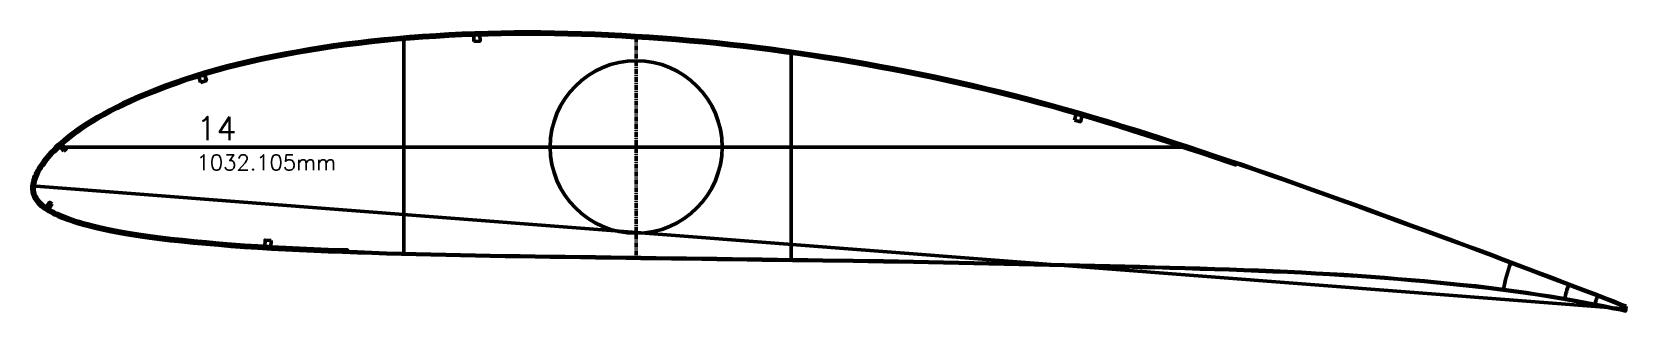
# Model space of a CAD drawing. Header units: metres. Extents: x -3 to 1074, y -15727 to -22.
# Drawn here: x -3 to 1026, y -3006 to -2826 of the extents above; entities that cross this region are included whole.
import ezdxf
from ezdxf.enums import TextEntityAlignment as Align

# ---------------------------------------------------------------- set-up
doc = ezdxf.new("R2010")
doc.units = ezdxf.units.M
doc.linetypes.add('CENTER', pattern=[5.08, 3.175, -0.635, 0.635, -0.635])
for name, color, linetype, lineweight in [('FoilLayer', 7, 'Continuous', 50), ('StringerLayer', 7, 'Continuous', 50), ('SubLayer', 7, 'Continuous', 50), ('TextLayer', 7, 'Continuous', 50)]:
    doc.layers.add(name, color=color, linetype=linetype, lineweight=lineweight)
doc.styles.add('MSゴシック', font='romans')

msp = doc.modelspace()

# ---------------------------------------------------------------- texts
at = {"layer": 'TextLayer', "style": 'MSゴシック'}
msp.add_text('14', height=15, dxfattribs=at).set_placement((103.2, -2900), align=Align.BOTTOM_LEFT)
msp.add_text('1032.105mm', height=10, dxfattribs=at).set_placement((103.2, -2905), align=Align.TOP_LEFT)

# ---------------------------------------------------------------- linework, layer by layer
at = {"layer": 'FoilLayer'}
for points in [[(1026.1, -3002.7), (1023, -3001.5), (1018.1, -2999.5), (1012.7, -2997.4), (1006.9, -2995.2), (1000.5, -2992.7), (993.7, -2990.1), (986.4, -2987.3), (978.8, -2984.4), (971, -2981.5), (963.1, -2978.5), (955.2, -2975.5), (947.1, -2972.5), (939, -2969.4), (930.7, -2966.3), (922.3, -2963.2), (913.7, -2960.1), (905, -2956.9), (896.1, -2953.6), (887.1, -2950.3), (878.1, -2947), (869, -2943.7), (859.9, -2940.4), (850.9, -2937.1), (841.8, -2933.9), (832.7, -2930.6), (823.7, -2927.4), (814.7, -2924.2), (805.7, -2921), (796.7, -2917.8), (787.8, -2914.7), (778.9, -2911.6), (770, -2908.6), (761.1, -2905.6), (752.2, -2902.6), (743.3, -2899.7), (734.5, -2896.8), (725.6, -2893.9), (716.8, -2891.1), (708, -2888.3), (699.2, -2885.6), (690.6, -2882.9), (681.9, -2880.4), (673.3, -2877.8), (664.7, -2875.4), (656.2, -2873), (647.6, -2870.7), (639, -2868.4), (630.5, -2866.2), (621.9, -2864), (613.3, -2862), (604.7, -2859.9), (596.1, -2858), (587.5, -2856.1), (578.8, -2854.2), (570.2, -2852.4), (561.5, -2850.7), (552.8, -2849), (544.1, -2847.4), (535.3, -2845.8), (526.6, -2844.3), (517.8, -2842.8), (509, -2841.4), (500.3, -2840.1), (491.5, -2838.8), (482.7, -2837.5), (474, -2836.3), (465.2, -2835.2), (456.5, -2834.2), (447.7, -2833.2), (439, -2832.2), (430.2, -2831.4), (421.5, -2830.6), (412.8, -2829.8), (404, -2829.1), (395.3, -2828.5), (386.5, -2828), (377.8, -2827.5), (369, -2827), (360.3, -2826.7), (351.6, -2826.4), (342.9, -2826.1), (334.2, -2826), (325.5, -2825.8), (316.9, -2825.8), (308.3, -2825.8), (299.8, -2825.9), (291.3, -2826.1), (282.9, -2826.3), (274.4, -2826.7), (266, -2827.1), (257.6, -2827.6), (249.2, -2828.1), (240.8, -2828.8), (232.5, -2829.5), (224.2, -2830.3), (216, -2831.2), (207.8, -2832.1), (199.7, -2833.1), (191.6, -2834.2), (183.6, -2835.4), (175.6, -2836.7), (167.8, -2838.1), (159.9, -2839.5), (152.2, -2841), (144.6, -2842.6), (137.2, -2844.2), (129.9, -2845.9), (122.7, -2847.7), (115.7, -2849.6), (108.9, -2851.6), (102.2, -2853.6), (95.6, -2855.8), (89.3, -2857.9), (83.1, -2860.2), (77.1, -2862.5), (71.4, -2864.8), (65.9, -2867.1), (60.7, -2869.3), (55.8, -2871.6), (51.2, -2873.9), (46.9, -2876.1), (42.9, -2878.3), (39.1, -2880.4), (35.6, -2882.5), (32.4, -2884.5), (29.4, -2886.4), (26.6, -2888.3), (24, -2890.2), (21.6, -2892), (19.4, -2893.7), (17.4, -2895.4), (15.5, -2897.1), (13.7, -2898.7), (12, -2900.2), (10.5, -2901.8), (9.1, -2903.2), (7.8, -2904.7), (6.6, -2906.1), (5.5, -2907.5), (4.4, -2908.8), (3.4, -2910.1), (2.6, -2911.4), (1.7, -2912.6), (1, -2913.9), (0.3, -2915.1), (-0.3, -2916.3), (-0.9, -2917.4), (-1.4, -2918.6), (-1.9, -2919.7), (-2.2, -2920.8), (-2.5, -2921.9), (-2.8, -2923), (-3, -2924.1), (-3.1, -2925.1), (-3.1, -2926.2), (-3.1, -2927.2), (-3, -2928.3), (-2.9, -2929.4), (-2.6, -2930.4), (-2.2, -2931.5), (-1.8, -2932.5), (-1.2, -2933.6), (-0.6, -2934.6), (0.2, -2935.6), (1, -2936.5), (1.9, -2937.4), (2.9, -2938.4), (4, -2939.2), (5.1, -2940.1), (6.4, -2940.9), (7.7, -2941.7), (9.1, -2942.5), (10.6, -2943.3), (12.2, -2944), (13.9, -2944.8), (15.8, -2945.6), (17.7, -2946.4), (19.8, -2947.1), (22, -2947.9), (24.4, -2948.7), (26.9, -2949.5), (29.7, -2950.3), (32.6, -2951.1), (35.8, -2951.9), (39.3, -2952.8), (43, -2953.6), (47, -2954.5), (51.4, -2955.3), (56.2, -2956.2), (61.4, -2957), (67, -2957.9), (73.1, -2958.7), (79.5, -2959.6), (86.4, -2960.4), (93.6, -2961.2), (101.2, -2961.9), (109.2, -2962.7), (117.3, -2963.4), (125.6, -2964.1), (134.1, -2964.7), (142.7, -2965.3), (151.5, -2965.8), (160.5, -2966.2), (169.6, -2966.7), (178.8, -2967.1), (188.1, -2967.5), (197.5, -2967.8), (207, -2968.2), (216.4, -2968.5), (225.9, -2968.8), (235.4, -2969.1), (244.9, -2969.3), (254.5, -2969.6), (264, -2969.8), (273.6, -2970), (283.2, -2970.2), (292.8, -2970.4), (302.4, -2970.5), (312.1, -2970.7), (321.8, -2970.8), (331.5, -2971), (341.2, -2971.1), (351, -2971.2), (360.8, -2971.4), (370.6, -2971.5), (380.3, -2971.6), (390.1, -2971.8), (399.9, -2971.9), (409.7, -2972.1), (419.5, -2972.2), (429.3, -2972.3), (439.1, -2972.5), (448.9, -2972.6), (458.6, -2972.7), (468.4, -2972.9), (478.2, -2973), (488, -2973.1), (497.8, -2973.2), (507.6, -2973.4), (517.3, -2973.5), (527.1, -2973.7), (536.8, -2973.8), (546.6, -2974), (556.3, -2974.1), (566, -2974.3), (575.8, -2974.5), (585.5, -2974.7), (595.2, -2974.9), (605, -2975.1), (614.7, -2975.3), (624.5, -2975.5), (634.3, -2975.7), (644, -2976), (653.8, -2976.2), (663.6, -2976.4), (673.3, -2976.6), (683.1, -2976.9), (692.8, -2977.1), (702.5, -2977.3), (712.2, -2977.6), (721.9, -2977.8), (731.6, -2978.1), (741.2, -2978.4), (750.9, -2978.7), (760.4, -2979), (769.9, -2979.3), (779.4, -2979.6), (788.8, -2980), (798.1, -2980.4), (807.4, -2980.8), (816.5, -2981.2), (825.7, -2981.7), (834.8, -2982.3), (843.8, -2982.8), (852.7, -2983.3), (861.4, -2983.9), (870.1, -2984.6), (878.7, -2985.3), (887.3, -2986), (895.7, -2986.8), (904.1, -2987.6), (912.5, -2988.4), (920.8, -2989.2), (929, -2990.1), (937.1, -2991), (945.3, -2992.1), (953.5, -2993.1), (961.4, -2994.2), (969.2, -2995.4), (976.9, -2996.7), (984.5, -2998), (991.8, -2999.2), (998.7, -3000.5), (1005.3, -3001.8), (1011.5, -3002.9), (1017.2, -3004.1), (1022.5, -3005.1), (1025.8, -3005.8)], [(1025.9, -3003.1), (1022.9, -3001.9), (1017.9, -3000), (1012.6, -2997.9), (1006.7, -2995.6), (1000.4, -2993.1), (993.5, -2990.5), (986.3, -2987.8), (978.7, -2984.9), (970.9, -2981.9), (963, -2978.9), (955, -2976), (947, -2972.9), (938.8, -2969.8), (930.5, -2966.7), (922.1, -2963.6), (913.5, -2960.5), (904.8, -2957.3), (895.9, -2954), (887, -2950.8), (877.9, -2947.5), (868.8, -2944.2), (859.8, -2940.9), (850.7, -2937.6), (841.6, -2934.3), (832.6, -2931), (823.5, -2927.8), (814.5, -2924.6), (805.5, -2921.4), (796.6, -2918.3), (787.6, -2915.1), (778.7, -2912.1), (774.3, -2910.6), (774, -2911.5), (769.5, -2910), (760.6, -2907), (751.7, -2904), (742.9, -2901.1), (734, -2898.2), (725.1, -2895.4), (716.3, -2892.5), (707.5, -2889.8), (698.8, -2887), (690.1, -2884.4), (681.5, -2881.8), (672.9, -2879.3), (664.3, -2876.8), (655.8, -2874.4), (647.2, -2872.1), (638.6, -2869.8), (630.1, -2867.6), (621.5, -2865.5), (613, -2863.4), (604.4, -2861.4), (595.8, -2859.4), (587.2, -2857.5), (578.5, -2855.7), (569.9, -2853.9), (561.2, -2852.2), (552.5, -2850.5), (543.8, -2848.9), (535.1, -2847.3), (526.3, -2845.8), (517.6, -2844.3), (508.8, -2842.9), (500, -2841.5), (491.3, -2840.2), (482.5, -2839), (473.8, -2837.8), (465, -2836.7), (456.3, -2835.7), (447.6, -2834.7), (438.8, -2833.7), (430.1, -2832.9), (421.4, -2832.1), (412.6, -2831.3), (403.9, -2830.6), (395.2, -2830), (386.4, -2829.5), (377.7, -2829), (369, -2828.5), (360.3, -2828.2), (351.6, -2827.9), (342.9, -2827.6), (334.2, -2827.5), (325.5, -2827.3), (316.9, -2827.3), (308.3, -2827.3), (299.8, -2827.4), (291.4, -2827.6), (282.9, -2827.8), (274.5, -2828.2), (266.1, -2828.6), (257.7, -2829.1), (249.3, -2829.6), (241, -2830.3), (232.7, -2831), (224.4, -2831.8), (216.2, -2832.6), (208, -2833.6), (199.9, -2834.6), (191.8, -2835.7), (183.8, -2836.9), (175.9, -2838.2), (168, -2839.5), (160.2, -2841), (152.5, -2842.5), (144.9, -2844), (137.5, -2845.7), (130.3, -2847.4), (123.1, -2849.2), (116.2, -2851.1), (109.3, -2853), (102.6, -2855.1), (96.1, -2857.2), (89.8, -2859.4), (83.6, -2861.6), (77.7, -2863.9), (72, -2866.1), (66.5, -2868.4), (61.4, -2870.7), (56.5, -2873), (51.9, -2875.2), (47.6, -2877.4), (43.6, -2879.6), (39.9, -2881.7), (36.4, -2883.7), (33.2, -2885.7), (30.2, -2887.7), (27.5, -2889.6), (24.9, -2891.4), (22.6, -2893.2), (20.4, -2894.9), (18.3, -2896.6), (16.5, -2898.2), (14.7, -2899.8), (13.1, -2901.3), (11.6, -2902.8), (10.2, -2904.2), (8.9, -2905.7), (7.7, -2907), (6.6, -2908.4), (5.6, -2909.7), (4.7, -2911), (3.8, -2912.2), (3, -2913.4), (2.3, -2914.6), (1.6, -2915.7), (1, -2916.9), (0.5, -2918), (0, -2919.1), (-0.4, -2920.2), (-0.8, -2921.2), (-1.1, -2922.3), (-1.3, -2923.3), (-1.5, -2924.3), (-1.6, -2925.3), (-1.6, -2926.2), (-1.6, -2927.1), (-1.6, -2928), (-1.4, -2929), (-1.2, -2929.9), (-0.8, -2930.9), (-0.4, -2931.8), (0.1, -2932.8), (0.6, -2933.7), (1.3, -2934.6), (2.1, -2935.5), (2.9, -2936.3), (3.9, -2937.2), (4.9, -2938), (6, -2938.8), (7.1, -2939.6), (8.4, -2940.4), (9.8, -2941.2), (11.3, -2941.9), (12.8, -2942.7), (14.5, -2943.4), (16.3, -2944.2), (18.2, -2944.9), (20.3, -2945.7), (22.5, -2946.5), (24.8, -2947.3), (27.3, -2948), (30, -2948.8), (33, -2949.6), (36.2, -2950.5), (39.6, -2951.3), (43.3, -2952.1), (47.3, -2953), (51.7, -2953.8), (56.5, -2954.7), (61.6, -2955.5), (67.2, -2956.4), (73.3, -2957.2), (79.7, -2958.1), (86.5, -2958.9), (93.8, -2959.7), (101.4, -2960.4), (109.3, -2961.2), (117.5, -2961.9), (125.8, -2962.6), (134.2, -2963.2), (142.8, -2963.8), (151.6, -2964.3), (160.6, -2964.7), (169.6, -2965.2), (178.8, -2965.6), (188.2, -2966), (197.6, -2966.3), (200.7, -2966.4), (200.7, -2967.5), (207, -2967.7), (216.4, -2968.1), (225.9, -2968.4), (235.4, -2968.6), (244.9, -2968.9), (254.5, -2969.1), (264.1, -2969.4), (273.6, -2969.6), (283.2, -2969.8), (292.8, -2969.9), (302.4, -2970.1), (312.1, -2970.2), (321.8, -2970.4), (331.5, -2970.5), (341.2, -2970.7), (351, -2970.8), (360.8, -2970.9), (370.6, -2971), (380.4, -2971.2), (390.1, -2971.3), (399.9, -2971.5), (409.7, -2971.6), (419.5, -2971.7), (429.3, -2971.9), (439.1, -2972), (448.9, -2972.1), (458.6, -2972.3), (468.4, -2972.4), (478.2, -2972.5), (488, -2972.7), (497.8, -2972.8), (507.6, -2972.9), (517.3, -2973.1), (527.1, -2973.2), (536.8, -2973.4), (546.6, -2973.5), (556.3, -2973.7), (566, -2973.8), (575.8, -2974), (585.5, -2974.2), (595.2, -2974.4), (605, -2974.7), (614.8, -2974.9), (624.5, -2975.1), (634.3, -2975.3), (644.1, -2975.5), (653.8, -2975.7), (663.6, -2976), (673.3, -2976.2), (683.1, -2976.4), (692.8, -2976.6), (702.5, -2976.9), (712.2, -2977.1), (721.9, -2977.4), (731.6, -2977.7), (741.3, -2977.9), (750.9, -2978.2), (760.5, -2978.5), (770, -2978.8), (779.4, -2979.2), (788.8, -2979.5), (798.2, -2979.9), (807.4, -2980.3), (816.6, -2980.8), (825.7, -2981.3), (834.8, -2981.8), (843.9, -2982.3), (852.7, -2982.9), (861.4, -2983.5), (870.1, -2984.2), (878.7, -2984.9), (887.3, -2985.6), (895.8, -2986.3), (904.2, -2987.2), (912.6, -2988), (920.9, -2988.8), (929.1, -2989.6), (937.2, -2990.6), (945.4, -2991.6), (953.5, -2992.7), (961.5, -2993.8), (969.2, -2995), (977, -2996.2), (984.5, -2997.5), (991.9, -2998.8), (998.8, -3000.1), (1005.4, -3001.3), (1011.6, -3002.5), (1017.3, -3003.6), (1022.6, -3004.7), (1025.9, -3005.4)]]:
    msp.add_lwpolyline(points, close=True, dxfattribs=at)
at = {"layer": 'StringerLayer'}
for points in [[(282.2, -2831.9), (286.2, -2831.7), (286.1, -2827.7), (282.1, -2827.9), (282.2, -2831.9)], [(105.7, -2858.3), (109.5, -2857.1), (108.4, -2853.3), (104.6, -2854.5), (105.7, -2858.3)], [(669.9, -2882.6), (673.8, -2883.7), (674.9, -2879.9), (671.1, -2878.7), (669.9, -2882.6)], [(17.5, -2902.7), (19, -2901.3), (16.3, -2898.4), (14.8, -2899.7), (17.5, -2902.7)], [(10, -2936.7), (8.3, -2935.6), (6.1, -2938.9), (7.7, -2940), (10, -2936.7)], [(151.4, -2960.3), (147.4, -2960), (147.2, -2964), (151.2, -2964.3), (151.4, -2960.3)]]:
    msp.add_lwpolyline(points, dxfattribs=at)
at = {"layer": 'SubLayer', "linetype": 'CENTER'}
msp.add_line((387, -2829.5), (387, -2971.3), dxfattribs=at)
at = {"layer": 'SubLayer'}
for p, q in [((237, -2830.6), (237, -2968.7)), ((487, -2839.6), (487, -2972.7)), ((739.4, -2900), (14.5, -2900)), ((-3.1, -2925.1), (1026, -3004.3))]:
    msp.add_line(p, q, dxfattribs=at)
for radius, start, end in [(80, 158.3079, 171.0747), (40, 157.319, 170.8205), (20, 155.5612, 171.9789)]:
    msp.add_arc((1026, -3004.3), radius, start, end, dxfattribs=at)
msp.add_ellipse((387, -2900), major_axis=(0, 55.6), ratio=0.998358, dxfattribs=at)

msp.set_redraw_order([(e.dxf.handle, doc.entitydb.next_handle()) for e in msp.query("TEXT MTEXT ATTDEF DIMENSION ARC_DIMENSION")])  # texts and dimensions are drawn at this point

doc.saveas('drawing.dxf')
